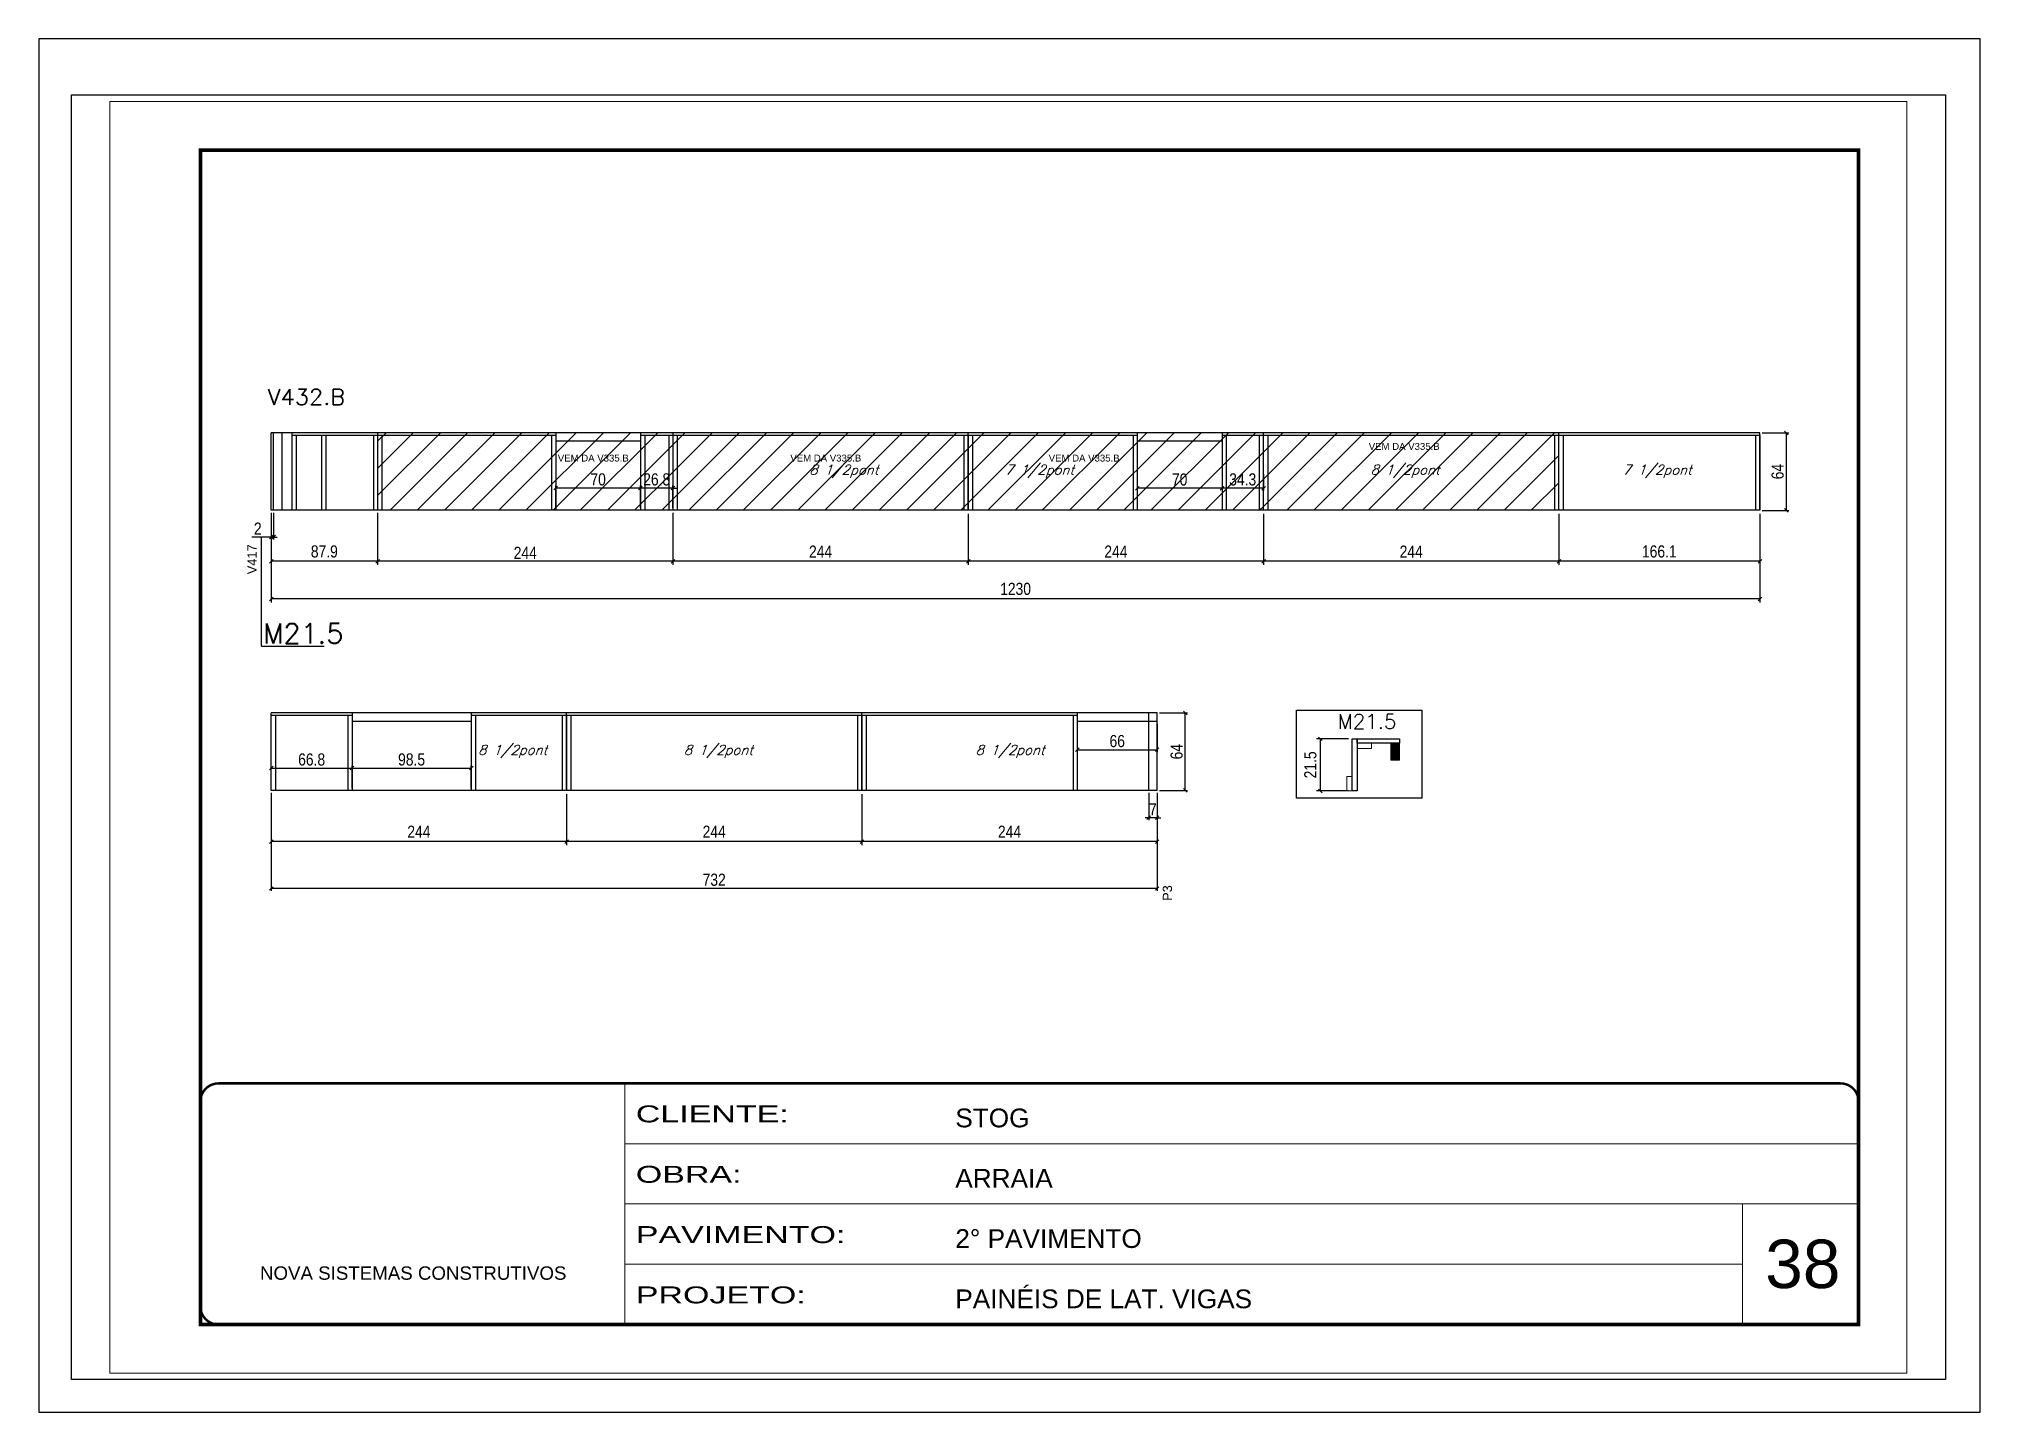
# Paper-space layout '01 (38)' of a CAD drawing. Extents: x -1 to 296, y 0 to 210.
# The model-space entities are those that its viewports show. They can reach past a viewport. Long polylines and large blocks are cut down to what shows.
import ezdxf

# ---------------------------------------------------------------- set-up
doc = ezdxf.new("R2010")
doc.units = 0
for name, pattern in [('CONTINUO', [0]), ('DASHED', [0.75, 0.5, -0.25]), ('HIDDEN', [0.375, 0.25, -0.125])]:
    doc.linetypes.add(name, pattern=pattern)
doc.layers.get('0').update_dxf_attribs({"linetype": 'CONTINUOUS'})
doc.layers.get('Defpoints').update_dxf_attribs({"linetype": 'CONTINUOUS'})
for name, color, linetype in [('5', 5, 'CONTINUOUS'), ('COTA', 241, 'CONTINUOUS'), ('NOMENCLATURA', 7, 'CONTINUOUS'), ('Painéis', 200, 'CONTINUOUS'), ('SARR_2.2x7', 40, 'CONTINUOUS'), ('SARR_3.5x7', 81, 'CONTINUOUS'), ('texto', 7, 'CONTINUOUS')]:
    doc.layers.add(name, color=color, linetype=linetype)
for name, color, linetype, lineweight in [('CARIMBO', 255, 'CONTINUOUS', 9), ('Folhas', 255, 'CONTINUOUS', 9), ('Madeira', 126, 'CONTINUOUS', 18), ('REAPROVEITAMENTO', 251, 'CONTINUOUS', 9), ('Sarr 2.2x7', 40, 'CONTINUOUS', 9), ('SARRAFO DE PRESSAO', 251, 'DASHED', 9), ('Texto Seção', 7, 'CONTINUOUS', 15)]:
    doc.layers.add(name, color=color, linetype=linetype, lineweight=lineweight)
doc.styles.add('ARIAL', font='arial.ttf')
doc.styles.add('COTA TECNICA', font='techl___.ttf', dxfattribs={"height": 10})
doc.styles.add('REGUA-120', font='ROMANS.shx', dxfattribs={"height": 15})
doc.styles.add('ROMANS', font='romans.shx')
doc.styles.get("Standard").update_dxf_attribs({"font": 'ROMANS.SHX'})
doc.styles.add('Tecnologia', font='')
doc.styles.get('Tecnologia').set_extended_font_data('Forgotten Futurist')
doc.dimstyles.new('PAINEL', dxfattribs={"dimtxt": 10, "dimasz": 3, "dimexe": 3, "dimexo": 3, "dimgap": 3, "dimtad": 1, "dimdec": 1, "dimzin": 12, "dimdsep": 46, "dimtxsty": 'COTA TECNICA', "dimblk1": 'OBLIQUE', "dimblk2": 'OBLIQUE', "dimsah": 1, "dimcen": 0.9, "dimclrd": 4, "dimclre": 4, "dimclrt": 240, "dimadec": 1, "dimazin": 3, "dimtfac": 1, "dimtdec": 1, "dimtmove": 0, "dimatfit": 3, "dimfxl": 1, "dimtolj": 1, "dimtzin": 12, "dimarcsym": 0})
pattern_1 = [(45, (-7435.954, -575.83), (-11.22532, 11.22532), [])]

psp = doc.layouts.new('01 (38)')

msp = doc.modelspace()

# ---------------------------------------------------------------- texts
at = {"layer": '5', "color": 7, "linetype": 'Continuous'}
msp.add_text('M21.5', height=12, rotation=359.99996, dxfattribs=at).set_placement((6871.97, 3541.45))
at = {"layer": 'CARIMBO', "style": 'ARIAL'}
msp.add_text('38', height=40, dxfattribs=at).set_placement((7225.07, 3079.52))
at = {"layer": 'NOMENCLATURA', "linetype": 'Continuous', "style": 'ARIAL'}
for p in [(6897.52, 3771.76), (6227.49, 3762.12), (6419.61, 3762.12), (6633.07, 3762.12)]:
    msp.add_text('VEM DA V335.B', height=5.6753, dxfattribs=at).set_placement(p)
for s, p in [('V417', (5978.62, 3669.05)), ('P3', (6734.94, 3399.3))]:
    msp.add_text(s, height=7.567, rotation=90, dxfattribs=at).set_placement(p)
at = {"layer": 'NOMENCLATURA', "linetype": 'Continuous'}
msp.add_text('M21.5', height=16.5, dxfattribs=at).set_placement((5983.86, 3611.87))
at = {"layer": 'texto', "color": 2, "char_height": 8, "attachment_point": 5, "style": 'ROMANS'}
for s, insert in [('{\\Q19;\\C256;8 1/2pont}', (6463.89, 3754.05)), ('{\\Q19;\\C256;7 1/2pont}', (6625.57, 3754.05)), ('{\\Q19;\\C256;8 1/2pont}', (6927.57, 3754.05)), ('{\\Q19;\\C256;7 1/2pont}', (7135.88, 3754.05)), ('{\\Q19;\\C256;8 1/2pont}', (6190.21, 3522.68)), ('{\\Q19;\\C256;8 1/2pont}', (6360.19, 3522.68)), ('{\\Q19;\\C256;8 1/2pont}', (6601.19, 3522.68))]:
    msp.add_mtext(s, dxfattribs=dict(at, insert=insert))
at = {"layer": 'Texto Seção', "style": 'REGUA-120', "width": 1.05}
msp.add_text('V432.B', height=13, dxfattribs=at).set_placement((5988, 3809.01))

# ---------------------------------------------------------------- blocks, each defined once
blk = doc.blocks.new('9999999999')
at = {"color": 30, "linetype": 'CONTINUO'}
for p, q in [((98564.6, 34230.2), (98564.6, 34429.4)), ((98564.6, 34379.6), (99584, 34379.6)), ((98564.6, 34329.8), (99488, 34329.8)), ((99584, 34329.8), (99488, 34329.8)), ((99488, 34329.8), (99488, 34230.2)), ((98564.6, 34280), (99488, 34280))]:
    blk.add_line(p, q, dxfattribs=at)
at = {"color": 30, "linetype": 'CONTINUO', "const_width": 2}
blk.add_lwpolyline([(99584, 34230.2), (99584, 34414.4, 0.414214), (99569, 34429.4), (98229, 34429.4, 0.414214), (98214, 34414.4), (98214, 34245.2, 0.414214), (98229, 34230.2), (99584, 34230.2)], format="xyb", dxfattribs=at)
at = {"layer": 'Folhas'}
blk.add_lwpolyline([(98139, 34190.2), (99624, 34190.2), (99624, 35240.2), (98139, 35240.2)], close=True, dxfattribs=at)
at = {"layer": 'Folhas', "color": 30, "const_width": 3}
blk.add_lwpolyline([(98214, 34230.2), (99584, 34230.2), (99584, 35200.2), (98214, 35200.2)], close=True, dxfattribs=at)
at = {"color": 7, "linetype": 'Continuous', "ltscale": 5, "style": 'ARIAL'}
for s, height, p in [('STOG', 15.48, (98837.7, 34393.1)), ('ARRAIA', 15.48, (98837.7, 34343.3)), ('2° PAVIMENTO', 15.483, (98837.7, 34293.5)), ('NOVA SISTEMAS CONSTRUTIVOS', 11.059, (98263.2, 34267.2)), ('PAINÉIS DE LAT. VIGAS', 15.483, (98837.7, 34243.7))]:
    blk.add_text(s, height=height, dxfattribs=at).set_placement(p)
at = {"layer": 'Folhas', "color": 7, "style": 'Tecnologia', "width": 1.5}
for s, p in [('CLIENTE:', (98573.7, 34397.2)), ('OBRA:', (98573.7, 34347.3)), ('PAVIMENTO:', (98573.7, 34297.5)), ('PROJETO:', (98573.7, 34247.7))]:
    blk.add_text(s, height=14, dxfattribs=at).set_placement(p)
blk = doc.blocks.new('_Oblique')
at = {"color": 0, "linetype": 'ByBlock', "lineweight": -2}
blk.add_line((-0.5, -0.5), (0.5, 0.5), dxfattribs=at)
blk = doc.blocks.new('*D1027')
at = {"layer": 'COTA', "color": 4, "linetype": 'ByBlock', "lineweight": -2, "transparency": 16777216}
for p, q in [((6478.7, 3487.5), (6478.7, 3445.3)), ((6722.7, 3487.5), (6722.7, 3445.3)), ((6722.7, 3448.3), (6478.7, 3448.3))]:
    blk.add_line(p, q, dxfattribs=at)
at = {"layer": 'Defpoints', "color": 0, "linetype": 'ByBlock', "transparency": 16777216}
for p in [(6478.7, 3490.5), (6722.7, 3490.5), (6478.7, 3448.3)]:
    blk.add_point(p, dxfattribs=at)
at = {"layer": 'COTA', "color": 4, "linetype": 'ByBlock', "lineweight": -2, "transparency": 16777216, "xscale": 3, "yscale": 3, "zscale": 3, "rotation": 180}
blk.add_blockref('_Oblique', (6478.7, 3448.3), dxfattribs=at)
at = {"layer": 'COTA', "color": 4, "linetype": 'ByBlock', "lineweight": -2, "transparency": 16777216, "xscale": 3, "yscale": 3, "zscale": 3}
blk.add_blockref('_Oblique', (6722.7, 3448.3), dxfattribs=at)
at = {"layer": 'COTA', "color": 240, "linetype": 'ByBlock', "transparency": 16777216, "insert": (6600.7, 3456.4), "char_height": 10, "attachment_point": 5, "style": 'COTA TECNICA'}
blk.add_mtext('\\A1;244', dxfattribs=at)
blk = doc.blocks.new('*D1028')
at = {"layer": 'COTA', "color": 4, "linetype": 'ByBlock', "lineweight": -2, "transparency": 16777216}
for p, q in [((6234.7, 3487.5), (6234.7, 3445.3)), ((6478.7, 3487.5), (6478.7, 3445.3)), ((6478.7, 3448.3), (6234.7, 3448.3))]:
    blk.add_line(p, q, dxfattribs=at)
at = {"layer": 'Defpoints', "color": 0, "linetype": 'ByBlock', "transparency": 16777216}
for p in [(6234.7, 3490.5), (6478.7, 3490.5), (6234.7, 3448.3)]:
    blk.add_point(p, dxfattribs=at)
at = {"layer": 'COTA', "color": 4, "linetype": 'ByBlock', "lineweight": -2, "transparency": 16777216, "xscale": 3, "yscale": 3, "zscale": 3, "rotation": 180}
blk.add_blockref('_Oblique', (6234.7, 3448.3), dxfattribs=at)
at = {"layer": 'COTA', "color": 4, "linetype": 'ByBlock', "lineweight": -2, "transparency": 16777216, "xscale": 3, "yscale": 3, "zscale": 3}
blk.add_blockref('_Oblique', (6478.7, 3448.3), dxfattribs=at)
at = {"layer": 'COTA', "color": 240, "linetype": 'ByBlock', "transparency": 16777216, "insert": (6356.7, 3456.4), "char_height": 10, "attachment_point": 5, "style": 'COTA TECNICA'}
blk.add_mtext('\\A1;244', dxfattribs=at)
blk = doc.blocks.new('*D1029')
at = {"layer": 'COTA', "color": 4, "linetype": 'ByBlock', "lineweight": -2, "transparency": 16777216}
for p, q in [((7054.6, 3718.8), (7054.6, 3676.7)), ((7220.7, 3718.8), (7220.7, 3676.7)), ((7220.7, 3679.7), (7054.6, 3679.7))]:
    blk.add_line(p, q, dxfattribs=at)
at = {"layer": 'Defpoints', "color": 0, "linetype": 'ByBlock', "transparency": 16777216}
for p in [(7054.6, 3721.8), (7220.7, 3721.8), (7054.6, 3679.7)]:
    blk.add_point(p, dxfattribs=at)
at = {"layer": 'COTA', "color": 4, "linetype": 'ByBlock', "lineweight": -2, "transparency": 16777216, "xscale": 3, "yscale": 3, "zscale": 3, "rotation": 180}
blk.add_blockref('_Oblique', (7054.6, 3679.7), dxfattribs=at)
at = {"layer": 'COTA', "color": 4, "linetype": 'ByBlock', "lineweight": -2, "transparency": 16777216, "xscale": 3, "yscale": 3, "zscale": 3}
blk.add_blockref('_Oblique', (7220.7, 3679.7), dxfattribs=at)
at = {"layer": 'COTA', "color": 240, "linetype": 'ByBlock', "transparency": 16777216, "insert": (7137.6, 3687.8), "char_height": 10, "attachment_point": 5, "style": 'COTA TECNICA'}
blk.add_mtext('\\A1;166.1', dxfattribs=at)
blk = doc.blocks.new('*D1036')
at = {"layer": 'COTA', "color": 4, "linetype": 'ByBlock', "lineweight": -2, "transparency": 16777216}
for p, q in [((5990.7, 3487.5), (5990.7, 3445.3)), ((6234.7, 3487.5), (6234.7, 3445.3)), ((6234.7, 3448.3), (5990.7, 3448.3))]:
    blk.add_line(p, q, dxfattribs=at)
at = {"layer": 'Defpoints', "color": 0, "linetype": 'ByBlock', "transparency": 16777216}
for p in [(5990.7, 3490.5), (6234.7, 3490.5), (5990.7, 3448.3)]:
    blk.add_point(p, dxfattribs=at)
at = {"layer": 'COTA', "color": 4, "linetype": 'ByBlock', "lineweight": -2, "transparency": 16777216, "xscale": 3, "yscale": 3, "zscale": 3, "rotation": 180}
blk.add_blockref('_Oblique', (5990.7, 3448.3), dxfattribs=at)
at = {"layer": 'COTA', "color": 4, "linetype": 'ByBlock', "lineweight": -2, "transparency": 16777216, "xscale": 3, "yscale": 3, "zscale": 3}
blk.add_blockref('_Oblique', (6234.7, 3448.3), dxfattribs=at)
at = {"layer": 'COTA', "color": 240, "linetype": 'ByBlock', "transparency": 16777216, "insert": (6112.7, 3456.4), "char_height": 10, "attachment_point": 5, "style": 'COTA TECNICA'}
blk.add_mtext('\\A1;244', dxfattribs=at)
blk = doc.blocks.new('*D1022')
at = {"layer": 'COTA', "color": 4, "linetype": 'ByBlock', "lineweight": -2, "transparency": 16777216}
for p, q in [((6810.6, 3718.8), (6810.6, 3676.7)), ((7054.6, 3718.8), (7054.6, 3676.7)), ((7054.6, 3679.7), (6810.6, 3679.7))]:
    blk.add_line(p, q, dxfattribs=at)
at = {"layer": 'Defpoints', "color": 0, "linetype": 'ByBlock', "transparency": 16777216}
for p in [(6810.6, 3721.8), (7054.6, 3721.8), (6810.6, 3679.7)]:
    blk.add_point(p, dxfattribs=at)
at = {"layer": 'COTA', "color": 4, "linetype": 'ByBlock', "lineweight": -2, "transparency": 16777216, "xscale": 3, "yscale": 3, "zscale": 3, "rotation": 180}
blk.add_blockref('_Oblique', (6810.6, 3679.7), dxfattribs=at)
at = {"layer": 'COTA', "color": 4, "linetype": 'ByBlock', "lineweight": -2, "transparency": 16777216, "xscale": 3, "yscale": 3, "zscale": 3}
blk.add_blockref('_Oblique', (7054.6, 3679.7), dxfattribs=at)
at = {"layer": 'COTA', "color": 240, "linetype": 'ByBlock', "transparency": 16777216, "insert": (6932.6, 3687.7), "char_height": 10, "attachment_point": 5, "style": 'COTA TECNICA'}
blk.add_mtext('\\A1;244', dxfattribs=at)
blk = doc.blocks.new('*D1023')
at = {"layer": 'COTA', "color": 4, "linetype": 'ByBlock', "lineweight": -2, "transparency": 16777216}
for p, q in [((6566.6, 3718.8), (6566.6, 3676.7)), ((6810.6, 3718.8), (6810.6, 3676.7)), ((6810.6, 3679.7), (6566.6, 3679.7))]:
    blk.add_line(p, q, dxfattribs=at)
at = {"layer": 'Defpoints', "color": 0, "linetype": 'ByBlock', "transparency": 16777216}
for p in [(6566.6, 3721.8), (6810.6, 3721.8), (6566.6, 3679.7)]:
    blk.add_point(p, dxfattribs=at)
at = {"layer": 'COTA', "color": 4, "linetype": 'ByBlock', "lineweight": -2, "transparency": 16777216, "xscale": 3, "yscale": 3, "zscale": 3, "rotation": 180}
blk.add_blockref('_Oblique', (6566.6, 3679.7), dxfattribs=at)
at = {"layer": 'COTA', "color": 4, "linetype": 'ByBlock', "lineweight": -2, "transparency": 16777216, "xscale": 3, "yscale": 3, "zscale": 3}
blk.add_blockref('_Oblique', (6810.6, 3679.7), dxfattribs=at)
at = {"layer": 'COTA', "color": 240, "linetype": 'ByBlock', "transparency": 16777216, "insert": (6688.6, 3687.7), "char_height": 10, "attachment_point": 5, "style": 'COTA TECNICA'}
blk.add_mtext('\\A1;244', dxfattribs=at)
blk = doc.blocks.new('*D1024')
at = {"layer": 'COTA', "color": 4, "linetype": 'ByBlock', "lineweight": -2, "transparency": 16777216}
for p, q in [((5990.7, 3718.8), (5990.7, 3645.7)), ((7220.7, 3718.8), (7220.7, 3645.7)), ((7220.7, 3648.7), (5990.7, 3648.7))]:
    blk.add_line(p, q, dxfattribs=at)
at = {"layer": 'Defpoints', "color": 0, "linetype": 'ByBlock', "transparency": 16777216}
for p in [(5990.7, 3721.8), (7220.7, 3721.8), (5990.7, 3648.7)]:
    blk.add_point(p, dxfattribs=at)
at = {"layer": 'COTA', "color": 4, "linetype": 'ByBlock', "lineweight": -2, "transparency": 16777216, "xscale": 3, "yscale": 3, "zscale": 3, "rotation": 180}
blk.add_blockref('_Oblique', (5990.7, 3648.7), dxfattribs=at)
at = {"layer": 'COTA', "color": 4, "linetype": 'ByBlock', "lineweight": -2, "transparency": 16777216, "xscale": 3, "yscale": 3, "zscale": 3}
blk.add_blockref('_Oblique', (7220.7, 3648.7), dxfattribs=at)
at = {"layer": 'COTA', "color": 240, "linetype": 'ByBlock', "transparency": 16777216, "insert": (6605.7, 3656.9), "char_height": 10, "attachment_point": 5, "style": 'COTA TECNICA'}
blk.add_mtext('\\A1;1230', dxfattribs=at)
blk = doc.blocks.new('*D1025')
at = {"layer": 'COTA', "color": 4, "linetype": 'ByBlock', "lineweight": -2, "transparency": 16777216}
for p, q in [((5990.7, 3706.6), (5990.7, 3676.7)), ((6078.6, 3718.8), (6078.6, 3676.7)), ((6078.6, 3679.7), (5990.7, 3679.7))]:
    blk.add_line(p, q, dxfattribs=at)
at = {"layer": 'Defpoints', "color": 0, "linetype": 'ByBlock', "transparency": 16777216}
for p in [(6078.6, 3721.8), (5990.7, 3709.6), (5990.7, 3679.7)]:
    blk.add_point(p, dxfattribs=at)
at = {"layer": 'COTA', "color": 4, "linetype": 'ByBlock', "lineweight": -2, "transparency": 16777216, "xscale": 3, "yscale": 3, "zscale": 3, "rotation": 180}
blk.add_blockref('_Oblique', (5990.7, 3679.7), dxfattribs=at)
at = {"layer": 'COTA', "color": 4, "linetype": 'ByBlock', "lineweight": -2, "transparency": 16777216, "xscale": 3, "yscale": 3, "zscale": 3}
blk.add_blockref('_Oblique', (6078.6, 3679.7), dxfattribs=at)
at = {"layer": 'COTA', "color": 240, "linetype": 'ByBlock', "transparency": 16777216, "insert": (6034.6, 3687.8), "char_height": 10, "attachment_point": 5, "style": 'COTA TECNICA'}
blk.add_mtext('\\A1;87.9', dxfattribs=at)
blk = doc.blocks.new('*D1026')
at = {"layer": 'COTA', "color": 4, "linetype": 'ByBlock', "lineweight": -2, "transparency": 16777216}
for p, q in [((6322.6, 3718.8), (6322.6, 3676.7)), ((6566.6, 3718.8), (6566.6, 3676.7)), ((6566.6, 3679.7), (6322.6, 3679.7))]:
    blk.add_line(p, q, dxfattribs=at)
at = {"layer": 'Defpoints', "color": 0, "linetype": 'ByBlock', "transparency": 16777216}
for p in [(6322.6, 3721.8), (6566.6, 3721.8), (6322.6, 3679.7)]:
    blk.add_point(p, dxfattribs=at)
at = {"layer": 'COTA', "color": 4, "linetype": 'ByBlock', "lineweight": -2, "transparency": 16777216, "xscale": 3, "yscale": 3, "zscale": 3, "rotation": 180}
blk.add_blockref('_Oblique', (6322.6, 3679.7), dxfattribs=at)
at = {"layer": 'COTA', "color": 4, "linetype": 'ByBlock', "lineweight": -2, "transparency": 16777216, "xscale": 3, "yscale": 3, "zscale": 3}
blk.add_blockref('_Oblique', (6566.6, 3679.7), dxfattribs=at)
at = {"layer": 'COTA', "color": 240, "linetype": 'ByBlock', "transparency": 16777216, "insert": (6444.6, 3687.7), "char_height": 10, "attachment_point": 5, "style": 'COTA TECNICA'}
blk.add_mtext('\\A1;244', dxfattribs=at)
blk = doc.blocks.new('*D1035')
at = {"layer": 'COTA', "color": 4, "linetype": 'Continuous', "lineweight": -2, "transparency": 16777216}
for p, q in [((6715.7, 3488.5), (6715.7, 3465.9)), ((6722.7, 3488.5), (6722.7, 3465.9)), ((6715.7, 3467.9), (6712.7, 3467.9)), ((6722.7, 3467.9), (6715.7, 3467.9)), ((6722.7, 3467.9), (6725.7, 3467.9))]:
    blk.add_line(p, q, dxfattribs=at)
at = {"layer": 'Defpoints', "color": 0, "linetype": 'Continuous', "transparency": 16777216}
for p in [(6715.7, 3490.5), (6722.7, 3490.5), (6715.7, 3467.9)]:
    blk.add_point(p, dxfattribs=at)
at = {"layer": 'COTA', "color": 4, "linetype": 'Continuous', "lineweight": -2, "transparency": 16777216, "xscale": 3, "yscale": 3, "zscale": 3}
blk.add_blockref('_Oblique', (6715.7, 3467.9), dxfattribs=at)
at = {"layer": 'COTA', "color": 4, "linetype": 'Continuous', "lineweight": -2, "transparency": 16777216, "xscale": 3, "yscale": 3, "zscale": 3, "rotation": 180}
blk.add_blockref('_Oblique', (6722.7, 3467.9), dxfattribs=at)
at = {"layer": 'COTA', "color": 240, "linetype": 'Continuous', "transparency": 16777216, "insert": (6719.2, 3474.9), "char_height": 10, "attachment_point": 5, "style": 'COTA TECNICA'}
blk.add_mtext('\\A1;7', dxfattribs=at)
blk = doc.blocks.new('*D1030')
at = {"layer": 'COTA', "color": 4, "linetype": 'Continuous', "lineweight": -2, "transparency": 16777216}
for p, q in [((6078.6, 3719.8), (6078.6, 3677.7)), ((6322.6, 3719.8), (6322.6, 3677.7)), ((6322.6, 3679.7), (6078.6, 3679.7))]:
    blk.add_line(p, q, dxfattribs=at)
at = {"layer": 'Defpoints', "color": 0, "linetype": 'Continuous', "transparency": 16777216}
for p in [(6078.6, 3721.8), (6322.6, 3721.8), (6078.6, 3679.7)]:
    blk.add_point(p, dxfattribs=at)
at = {"layer": 'COTA', "color": 4, "linetype": 'Continuous', "lineweight": -2, "transparency": 16777216, "xscale": 3, "yscale": 3, "zscale": 3, "rotation": 180}
blk.add_blockref('_Oblique', (6078.6, 3679.7), dxfattribs=at)
at = {"layer": 'COTA', "color": 4, "linetype": 'Continuous', "lineweight": -2, "transparency": 16777216, "xscale": 3, "yscale": 3, "zscale": 3}
blk.add_blockref('_Oblique', (6322.6, 3679.7), dxfattribs=at)
at = {"layer": 'COTA', "color": 240, "linetype": 'Continuous', "transparency": 16777216, "insert": (6200.6, 3686.7), "char_height": 10, "attachment_point": 5, "style": 'COTA TECNICA'}
blk.add_mtext('\\A1;244', dxfattribs=at)
blk = doc.blocks.new('*D1031')
at = {"layer": 'COTA', "color": 4, "linetype": 'Continuous', "lineweight": -2, "transparency": 16777216}
for p, q in [((6295.8, 3740.2), (6292.8, 3740.2)), ((6295.8, 3723.8), (6295.8, 3742.2)), ((6322.6, 3740.2), (6295.8, 3740.2)), ((6322.6, 3723.8), (6322.6, 3742.2)), ((6322.6, 3740.2), (6325.6, 3740.2))]:
    blk.add_line(p, q, dxfattribs=at)
at = {"layer": 'Defpoints', "color": 0, "linetype": 'Continuous', "transparency": 16777216}
for p in [(6295.8, 3740.2), (6295.8, 3721.8), (6322.6, 3721.8)]:
    blk.add_point(p, dxfattribs=at)
at = {"layer": 'COTA', "color": 4, "linetype": 'Continuous', "lineweight": -2, "transparency": 16777216, "xscale": 3, "yscale": 3, "zscale": 3}
blk.add_blockref('_Oblique', (6295.8, 3740.2), dxfattribs=at)
at = {"layer": 'COTA', "color": 4, "linetype": 'Continuous', "lineweight": -2, "transparency": 16777216, "xscale": 3, "yscale": 3, "zscale": 3, "rotation": 180}
blk.add_blockref('_Oblique', (6322.6, 3740.2), dxfattribs=at)
at = {"layer": 'COTA', "color": 240, "linetype": 'Continuous', "transparency": 16777216, "insert": (6309.2, 3747.3), "char_height": 10, "attachment_point": 5, "style": 'COTA TECNICA'}
blk.add_mtext('\\A1;26.8', dxfattribs=at)
blk = doc.blocks.new('*D1032')
at = {"layer": 'COTA', "color": 4, "linetype": 'Continuous', "lineweight": -2, "transparency": 16777216}
for p, q in [((6225.8, 3723.8), (6225.8, 3742.2)), ((6295.8, 3740.2), (6225.8, 3740.2)), ((6295.8, 3723.8), (6295.8, 3742.2))]:
    blk.add_line(p, q, dxfattribs=at)
at = {"layer": 'Defpoints', "color": 0, "linetype": 'Continuous', "transparency": 16777216}
for p in [(6225.8, 3740.2), (6225.8, 3721.8), (6295.8, 3721.8)]:
    blk.add_point(p, dxfattribs=at)
at = {"layer": 'COTA', "color": 4, "linetype": 'Continuous', "lineweight": -2, "transparency": 16777216, "xscale": 3, "yscale": 3, "zscale": 3, "rotation": 180}
blk.add_blockref('_Oblique', (6225.8, 3740.2), dxfattribs=at)
at = {"layer": 'COTA', "color": 4, "linetype": 'Continuous', "lineweight": -2, "transparency": 16777216, "xscale": 3, "yscale": 3, "zscale": 3}
blk.add_blockref('_Oblique', (6295.8, 3740.2), dxfattribs=at)
at = {"layer": 'COTA', "color": 240, "linetype": 'Continuous', "transparency": 16777216, "insert": (6260.8, 3747.3), "char_height": 10, "attachment_point": 5, "style": 'COTA TECNICA'}
blk.add_mtext('\\A1;70', dxfattribs=at)
blk = doc.blocks.new('*D1033')
at = {"layer": 'COTA', "color": 4, "linetype": 'Continuous', "lineweight": -2, "transparency": 16777216}
for p, q in [((6776.3, 3750.7), (6776.3, 3738.1)), ((6810.6, 3740.1), (6776.3, 3740.1)), ((6810.6, 3751.8), (6810.6, 3738.1))]:
    blk.add_line(p, q, dxfattribs=at)
at = {"layer": 'Defpoints', "color": 0, "linetype": 'Continuous', "transparency": 16777216}
for p in [(6810.6, 3753.8), (6776.3, 3752.7), (6776.3, 3740.1)]:
    blk.add_point(p, dxfattribs=at)
at = {"layer": 'COTA', "color": 4, "linetype": 'Continuous', "lineweight": -2, "transparency": 16777216, "xscale": 3, "yscale": 3, "zscale": 3, "rotation": 180}
blk.add_blockref('_Oblique', (6776.3, 3740.1), dxfattribs=at)
at = {"layer": 'COTA', "color": 4, "linetype": 'Continuous', "lineweight": -2, "transparency": 16777216, "xscale": 3, "yscale": 3, "zscale": 3}
blk.add_blockref('_Oblique', (6810.6, 3740.1), dxfattribs=at)
at = {"layer": 'COTA', "color": 240, "linetype": 'Continuous', "transparency": 16777216, "insert": (6793.4, 3747.3), "char_height": 10, "attachment_point": 5, "style": 'COTA TECNICA'}
blk.add_mtext('\\A1;34.3', dxfattribs=at)
blk = doc.blocks.new('*D1034')
at = {"layer": 'COTA', "color": 4, "linetype": 'Continuous', "lineweight": -2, "transparency": 16777216}
for p, q in [((6776.3, 3740.1), (6706.3, 3740.1)), ((6776.3, 3750.7), (6776.3, 3738.1))]:
    blk.add_line(p, q, dxfattribs=at)
at = {"layer": 'Defpoints', "color": 0, "linetype": 'Continuous', "transparency": 16777216}
for p in [(6706.3, 3740.1), (6706.3, 3740.1), (6776.3, 3752.7)]:
    blk.add_point(p, dxfattribs=at)
at = {"layer": 'COTA', "color": 4, "linetype": 'Continuous', "lineweight": -2, "transparency": 16777216, "xscale": 3, "yscale": 3, "zscale": 3, "rotation": 180}
blk.add_blockref('_Oblique', (6706.3, 3740.1), dxfattribs=at)
at = {"layer": 'COTA', "color": 4, "linetype": 'Continuous', "lineweight": -2, "transparency": 16777216, "xscale": 3, "yscale": 3, "zscale": 3}
blk.add_blockref('_Oblique', (6776.3, 3740.1), dxfattribs=at)
at = {"layer": 'COTA', "color": 240, "linetype": 'Continuous', "transparency": 16777216, "insert": (6741.3, 3747.2), "char_height": 10, "attachment_point": 5, "style": 'COTA TECNICA'}
blk.add_mtext('\\A1;70', dxfattribs=at)
blk = doc.blocks.new('*D1019')
at = {"layer": 'COTA', "color": 4, "linetype": 'Continuous', "lineweight": -2, "transparency": 16777216}
for p, q in [((5990.7, 3492.5), (5990.7, 3510.9)), ((5990.7, 3508.9), (6057.5, 3508.9)), ((6057.5, 3492.5), (6057.5, 3510.9))]:
    blk.add_line(p, q, dxfattribs=at)
at = {"layer": 'Defpoints', "color": 0, "linetype": 'Continuous', "transparency": 16777216}
for p in [(6057.5, 3508.9), (5990.7, 3490.5), (6057.5, 3490.5)]:
    blk.add_point(p, dxfattribs=at)
at = {"layer": 'COTA', "color": 4, "linetype": 'Continuous', "lineweight": -2, "transparency": 16777216, "xscale": 3, "yscale": 3, "zscale": 3, "rotation": 180}
blk.add_blockref('_Oblique', (5990.7, 3508.9), dxfattribs=at)
at = {"layer": 'COTA', "color": 4, "linetype": 'Continuous', "lineweight": -2, "transparency": 16777216, "xscale": 3, "yscale": 3, "zscale": 3}
blk.add_blockref('_Oblique', (6057.5, 3508.9), dxfattribs=at)
at = {"layer": 'COTA', "color": 240, "linetype": 'Continuous', "transparency": 16777216, "insert": (6024.1, 3516), "char_height": 10, "attachment_point": 5, "style": 'COTA TECNICA'}
blk.add_mtext('\\A1;66.8', dxfattribs=at)
blk = doc.blocks.new('*D1020')
at = {"layer": 'COTA', "color": 4, "linetype": 'Continuous', "lineweight": -2, "transparency": 16777216}
for p, q in [((6057.5, 3492.5), (6057.5, 3510.9)), ((6057.5, 3508.9), (6156, 3508.9)), ((6156, 3492.5), (6156, 3510.9))]:
    blk.add_line(p, q, dxfattribs=at)
at = {"layer": 'Defpoints', "color": 0, "linetype": 'Continuous', "transparency": 16777216}
for p in [(6156, 3508.9), (6057.5, 3490.5), (6156, 3490.5)]:
    blk.add_point(p, dxfattribs=at)
at = {"layer": 'COTA', "color": 4, "linetype": 'Continuous', "lineweight": -2, "transparency": 16777216, "xscale": 3, "yscale": 3, "zscale": 3, "rotation": 180}
blk.add_blockref('_Oblique', (6057.5, 3508.9), dxfattribs=at)
at = {"layer": 'COTA', "color": 4, "linetype": 'Continuous', "lineweight": -2, "transparency": 16777216, "xscale": 3, "yscale": 3, "zscale": 3}
blk.add_blockref('_Oblique', (6156, 3508.9), dxfattribs=at)
at = {"layer": 'COTA', "color": 240, "linetype": 'Continuous', "transparency": 16777216, "insert": (6106.7, 3516), "char_height": 10, "attachment_point": 5, "style": 'COTA TECNICA'}
blk.add_mtext('\\A1;98.5', dxfattribs=at)
blk = doc.blocks.new('*D1021')
at = {"layer": 'COTA', "color": 4, "linetype": 'Continuous', "lineweight": -2, "transparency": 16777216}
for p, q in [((6656.7, 3545.5), (6656.7, 3522.1)), ((6722.7, 3545.5), (6722.7, 3522.1)), ((6656.7, 3524.1), (6722.7, 3524.1))]:
    blk.add_line(p, q, dxfattribs=at)
at = {"layer": 'Defpoints', "color": 0, "linetype": 'Continuous', "transparency": 16777216}
for p in [(6656.7, 3547.5), (6722.7, 3547.5), (6722.7, 3524.1)]:
    blk.add_point(p, dxfattribs=at)
at = {"layer": 'COTA', "color": 4, "linetype": 'Continuous', "lineweight": -2, "transparency": 16777216, "xscale": 3, "yscale": 3, "zscale": 3, "rotation": 180}
blk.add_blockref('_Oblique', (6656.7, 3524.1), dxfattribs=at)
at = {"layer": 'COTA', "color": 4, "linetype": 'Continuous', "lineweight": -2, "transparency": 16777216, "xscale": 3, "yscale": 3, "zscale": 3}
blk.add_blockref('_Oblique', (6722.7, 3524.1), dxfattribs=at)
at = {"layer": 'COTA', "color": 240, "linetype": 'Continuous', "transparency": 16777216, "insert": (6689.7, 3531.2), "char_height": 10, "attachment_point": 5, "style": 'COTA TECNICA'}
blk.add_mtext('\\A1;66', dxfattribs=at)
blk = doc.blocks.new('*D1045')
at = {"layer": 'COTA', "color": 4, "linetype": 'Continuous', "lineweight": -2, "transparency": 16777216}
for p, q in [((5990.7, 3488.5), (5990.7, 3407.5)), ((6722.7, 3488.5), (6722.7, 3407.5)), ((6722.7, 3409.5), (5990.7, 3409.5))]:
    blk.add_line(p, q, dxfattribs=at)
at = {"layer": 'Defpoints', "color": 0, "linetype": 'Continuous', "transparency": 16777216}
for p in [(5990.7, 3490.5), (6722.7, 3490.5), (5990.7, 3409.5)]:
    blk.add_point(p, dxfattribs=at)
at = {"layer": 'COTA', "color": 4, "linetype": 'Continuous', "lineweight": -2, "transparency": 16777216, "xscale": 3, "yscale": 3, "zscale": 3, "rotation": 180}
blk.add_blockref('_Oblique', (5990.7, 3409.5), dxfattribs=at)
at = {"layer": 'COTA', "color": 4, "linetype": 'Continuous', "lineweight": -2, "transparency": 16777216, "xscale": 3, "yscale": 3, "zscale": 3}
blk.add_blockref('_Oblique', (6722.7, 3409.5), dxfattribs=at)
at = {"layer": 'COTA', "color": 240, "linetype": 'Continuous', "transparency": 16777216, "insert": (6356.7, 3416.7), "char_height": 10, "attachment_point": 5, "style": 'COTA TECNICA'}
blk.add_mtext('\\A1;732', dxfattribs=at)
blk = doc.blocks.new('*D1046')
at = {"layer": 'COTA', "color": 4, "linetype": 'Continuous', "lineweight": -2, "transparency": 16777216}
for p, q in [((6724.7, 3554.5), (6747.9, 3554.5)), ((6745.9, 3490.5), (6745.9, 3554.5)), ((6724.7, 3490.5), (6747.9, 3490.5))]:
    blk.add_line(p, q, dxfattribs=at)
at = {"layer": 'Defpoints', "color": 0, "linetype": 'Continuous', "transparency": 16777216}
for p in [(6722.7, 3554.5), (6745.9, 3554.5), (6722.7, 3490.5)]:
    blk.add_point(p, dxfattribs=at)
at = {"layer": 'COTA', "color": 4, "linetype": 'Continuous', "lineweight": -2, "transparency": 16777216, "xscale": 3, "yscale": 3, "zscale": 3}
for p, rotation in [((6745.9, 3554.5), 90), ((6745.9, 3490.5), 270)]:
    blk.add_blockref('_Oblique', p, dxfattribs=dict(at, rotation=rotation))
at = {"layer": 'COTA', "color": 240, "linetype": 'Continuous', "transparency": 16777216, "insert": (6738.8, 3522.5), "char_height": 10, "attachment_point": 5, "rotation": 90, "style": 'COTA TECNICA'}
blk.add_mtext('\\A1;64', dxfattribs=at)
blk = doc.blocks.new('*D1047')
at = {"layer": 'COTA', "color": 4, "linetype": 'Continuous', "lineweight": -2, "transparency": 16777216}
for p, q in [((7222.7, 3785.8), (7244.5, 3785.8)), ((7242.5, 3785.8), (7242.5, 3721.8)), ((7222.7, 3721.8), (7244.5, 3721.8))]:
    blk.add_line(p, q, dxfattribs=at)
at = {"layer": 'Defpoints', "color": 0, "linetype": 'Continuous', "transparency": 16777216}
for p in [(7220.7, 3785.8), (7220.7, 3721.8), (7242.5, 3721.8)]:
    blk.add_point(p, dxfattribs=at)
at = {"layer": 'COTA', "color": 4, "linetype": 'Continuous', "lineweight": -2, "transparency": 16777216, "xscale": 3, "yscale": 3, "zscale": 3}
for p, rotation in [((7242.5, 3785.8), 90), ((7242.5, 3721.8), 270)]:
    blk.add_blockref('_Oblique', p, dxfattribs=dict(at, rotation=rotation))
at = {"layer": 'COTA', "color": 240, "linetype": 'Continuous', "transparency": 16777216, "insert": (7235.4, 3753.8), "char_height": 10, "attachment_point": 5, "rotation": 90, "style": 'COTA TECNICA'}
blk.add_mtext('\\A1;64', dxfattribs=at)
blk = doc.blocks.new('*D1657')
at = {"layer": 'COTA', "color": 4, "linetype": 'Continuous', "lineweight": -2, "transparency": 16777216}
for p, q in [((5990.7, 3719.8), (5990.7, 3697.7)), ((5992.7, 3719.8), (5992.7, 3697.7)), ((5990.7, 3699.7), (5974.6, 3699.7)), ((5992.7, 3699.7), (5990.7, 3699.7)), ((5992.7, 3699.7), (5995.7, 3699.7))]:
    blk.add_line(p, q, dxfattribs=at)
at = {"layer": 'Defpoints', "color": 0, "linetype": 'Continuous', "transparency": 16777216}
for p in [(5990.7, 3721.8), (5992.7, 3721.8), (5990.7, 3699.7)]:
    blk.add_point(p, dxfattribs=at)
at = {"layer": 'COTA', "color": 4, "linetype": 'Continuous', "lineweight": -2, "transparency": 16777216, "xscale": 3, "yscale": 3, "zscale": 3}
blk.add_blockref('_Oblique', (5990.7, 3699.7), dxfattribs=at)
at = {"layer": 'COTA', "color": 4, "linetype": 'Continuous', "lineweight": -2, "transparency": 16777216, "xscale": 3, "yscale": 3, "zscale": 3, "rotation": 180}
blk.add_blockref('_Oblique', (5992.7, 3699.7), dxfattribs=at)
at = {"layer": 'COTA', "color": 240, "linetype": 'Continuous', "transparency": 16777216, "insert": (5979.6, 3706.7), "char_height": 10, "attachment_point": 5, "style": 'COTA TECNICA'}
blk.add_mtext('\\A1;2', dxfattribs=at)
blk = doc.blocks.new('*D1658')
at = {"layer": 'Defpoints', "color": 0, "linetype": 'ByBlock', "transparency": 16777216}
for p in [(6883.9, 3533.1), (6857.4, 3490.1), (6883.9, 3490.1)]:
    blk.add_point(p, dxfattribs=at)
at = {"layer": 'Sarr 2.2x7', "color": 4, "linetype": 'ByBlock', "lineweight": -2, "transparency": 16777216}
for p, q in [((6880.9, 3533.1), (6854.4, 3533.1)), ((6857.4, 3533.1), (6857.4, 3490.1)), ((6880.9, 3490.1), (6854.4, 3490.1))]:
    blk.add_line(p, q, dxfattribs=at)
at = {"layer": 'Sarr 2.2x7', "color": 4, "linetype": 'ByBlock', "lineweight": -2, "transparency": 16777216, "xscale": 3, "yscale": 3, "zscale": 3}
for p, rotation in [((6857.4, 3533.1), 90), ((6857.4, 3490.1), 270)]:
    blk.add_blockref('_Oblique', p, dxfattribs=dict(at, rotation=rotation))
at = {"layer": 'Sarr 2.2x7', "color": 240, "linetype": 'ByBlock', "transparency": 16777216, "insert": (6849.3, 3511.6), "char_height": 10, "attachment_point": 5, "rotation": 90, "style": 'COTA TECNICA'}
blk.add_mtext('\\A1;21.5', dxfattribs=at)

# ---------------------------------------------------------------- dimensions: what is measured, and where the dimension line sits
at = {"layer": 'COTA', "linetype": 'Continuous'}
for base, p1, p2, angle, override, picture, middle in [((7242.48, 3721.83), (7220.69, 3785.83), (7220.69, 3721.83), 90, {"dimexe": 2, "dimexo": 2, "dimgap": 2, "dimadec": 8, "dimtix": 1, "dimatfit": 2, "dimldrblk": 'Oblique'}, '*D1047', (7235.38, 3753.83)), ((6225.79, 3740.2), (6295.79, 3721.83), (6225.79, 3721.83), 180, {"dimexe": 2, "dimexo": 2, "dimgap": 2, "dimadec": 8, "dimtix": 1, "dimtmove": 1, "dimatfit": 2, "dimldrblk": 'Oblique'}, '*D1032', (6260.79, 3747.3)), ((6295.79, 3740.2), (6322.59, 3721.83), (6295.79, 3721.83), 180, {"dimexe": 2, "dimexo": 2, "dimgap": 2, "dimadec": 8, "dimtix": 1, "dimatfit": 2, "dimldrblk": 'Oblique'}, '*D1031', (6309.19, 3747.33)), ((6706.29, 3740.05), (6776.29, 3752.73), (6706.29, 3740.05), 180, {"dimexe": 2, "dimexo": 2, "dimgap": 2, "dimadec": 8, "dimtix": 1, "dimtmove": 1, "dimatfit": 2, "dimldrblk": 'Oblique'}, '*D1034', (6741.29, 3747.15)), ((6776.29, 3740.05), (6810.59, 3753.83), (6776.29, 3752.73), 180, {"dimexe": 2, "dimexo": 2, "dimgap": 2, "dimadec": 8, "dimtix": 1, "dimatfit": 2, "dimldrblk": 'Oblique'}, '*D1033', (6793.44, 3747.27)), ((6078.59, 3679.67), (6322.59, 3721.83), (6078.59, 3721.83), 180, {"dimexe": 2, "dimexo": 2, "dimgap": 2, "dimadec": 8, "dimtix": 1, "dimatfit": 2, "dimldrblk": 'Oblique'}, '*D1030', (6200.59, 3686.75)), ((6722.69, 3524.08), (6656.69, 3547.46), (6722.69, 3547.46), 180, {"dimexe": 2, "dimexo": 2, "dimgap": 2, "dimadec": 8, "dimtix": 1, "dimatfit": 2, "dimldrblk": 'Oblique'}, '*D1021', (6689.69, 3531.19)), ((6745.94, 3554.46), (6722.69, 3490.46), (6722.69, 3554.46), 90, {"dimexe": 2, "dimexo": 2, "dimgap": 2, "dimadec": 8, "dimtix": 1, "dimatfit": 2, "dimldrblk": 'Oblique'}, '*D1046', (6738.84, 3522.46)), ((6057.49, 3508.9), (5990.69, 3490.46), (6057.49, 3490.46), 180, {"dimexe": 2, "dimexo": 2, "dimgap": 2, "dimadec": 8, "dimtix": 1, "dimatfit": 2, "dimldrblk": 'Oblique'}, '*D1019', (6024.09, 3516.03)), ((6155.99, 3508.9), (6057.49, 3490.46), (6155.99, 3490.46), 180, {"dimexe": 2, "dimexo": 2, "dimgap": 2, "dimadec": 8, "dimtix": 1, "dimtmove": 1, "dimatfit": 2, "dimldrblk": 'Oblique'}, '*D1020', (6106.74, 3516.04)), ((6715.69, 3467.86), (6722.69, 3490.46), (6715.69, 3490.46), 180, {"dimexe": 2, "dimexo": 2, "dimgap": 2, "dimadec": 8, "dimtix": 1, "dimatfit": 2, "dimldrblk": 'Oblique'}, '*D1035', (6719.19, 3474.93))]:
    dim = msp.add_linear_dim(base=base, p1=p1, p2=p2, angle=angle, dimstyle='PAINEL', override=override, dxfattribs=at)
    dim.commit()
    dim.dimension.update_dxf_attribs({"geometry": picture, "text_midpoint": middle})
dim = msp.add_linear_dim(base=(5990.69, 3699.74), p1=(5992.69, 3721.83), p2=(5990.69, 3721.83), dimstyle='PAINEL', override={"dimexe": 2, "dimexo": 2, "dimgap": 2, "dimadec": 8, "dimtix": 1, "dimatfit": 2, "dimldrblk": 'Oblique'}, dxfattribs=at)
dim.commit()
dim.dimension.update_dxf_attribs({"geometry": '*D1657', "text_midpoint": (5979.63, 3699.74), "dimtype": 160})
at = {"layer": 'COTA', "linetype": 'ByBlock'}
for base, p1, p2, picture, middle in [((5990.69, 3648.68), (7220.69, 3721.83), (5990.69, 3721.83), '*D1024', (6605.69, 3656.9)), ((5990.69, 3679.67), (6078.59, 3721.83), (5990.69, 3709.58), '*D1025', (6034.64, 3687.78)), ((6322.59, 3679.67), (6566.59, 3721.83), (6322.59, 3721.83), '*D1026', (6444.59, 3687.75)), ((6810.59, 3679.67), (7054.59, 3721.83), (6810.59, 3721.83), '*D1022', (6932.59, 3687.75)), ((7054.59, 3679.67), (7220.69, 3721.83), (7054.59, 3721.83), '*D1029', (7137.64, 3687.78)), ((5990.69, 3448.3), (6234.69, 3490.46), (5990.69, 3490.46), '*D1036', (6112.69, 3456.38)), ((6478.69, 3448.3), (6722.69, 3490.46), (6478.69, 3490.46), '*D1027', (6600.69, 3456.38))]:
    dim = msp.add_linear_dim(base=base, p1=p1, p2=p2, angle=180, dimstyle='PAINEL', dxfattribs=at)
    dim.commit()
    dim.dimension.update_dxf_attribs({"geometry": picture, "text_midpoint": middle})
for base, p1, p2, picture, middle in [((6566.59, 3679.67), (6810.59, 3721.83), (6566.59, 3721.83), '*D1023', (6688.59, 3687.75)), ((6234.69, 3448.3), (6478.69, 3490.46), (6234.69, 3490.46), '*D1028', (6356.69, 3456.38))]:
    dim = msp.add_linear_dim(base=base, p1=p1, p2=p2, angle=180, dimstyle='PAINEL', override={"dimtmove": 1}, dxfattribs=at)
    dim.commit()
    dim.dimension.update_dxf_attribs({"geometry": picture, "text_midpoint": middle})
at = {"layer": 'COTA', "linetype": 'Continuous'}
dim = msp.add_linear_dim(base=(5990.69, 3409.46), p1=(6722.69, 3490.46), p2=(5990.69, 3490.46), dimstyle='PAINEL', override={"dimexe": 2, "dimexo": 2, "dimgap": 2, "dimadec": 8, "dimtix": 1, "dimatfit": 2, "dimldrblk": 'Oblique'}, dxfattribs=at)
dim.commit()
dim.dimension.update_dxf_attribs({"geometry": '*D1045', "text_midpoint": (6356.69, 3416.68)})
at = {"layer": 'Sarr 2.2x7', "linetype": 'ByBlock'}
dim = msp.add_linear_dim(base=(6857.44, 3490.07), p1=(6883.88, 3533.07), p2=(6883.88, 3490.07), angle=90, dimstyle='PAINEL', override={"dimlfac": 0.5}, dxfattribs=at)
dim.commit()
dim.dimension.update_dxf_attribs({"geometry": '*D1658', "text_midpoint": (6849.33, 3511.57)})

# ---------------------------------------------------------------- hatches: boundary and pattern name
at = {"layer": 'Madeira'}
h = msp.add_hatch(dxfattribs=at)
h.set_pattern_fill('ANSI31', color=256, scale=0.2, angle=270, style=0)
h.set_pattern_definition([(315, (23488.8589, -9818.66337), (0.449012806, 0.449012806), [])])
h.paths.add_polyline_path([(6922.84, 3529.47), (6915.84, 3529.47), (6915.84, 3515.47), (6922.84, 3515.47)])
at = {"layer": 'REAPROVEITAMENTO', "linetype": 'Continuous'}
h = msp.add_hatch(dxfattribs=at)
h.set_pattern_fill('ANSI31', color=256, scale=5)
h.set_pattern_definition(pattern_1)
h.paths.add_polyline_path([(6078.59, 3785.83), (6078.59, 3721.83), (6322.59, 3721.83), (6322.59, 3785.83)])
h = msp.add_hatch(dxfattribs=at)
h.set_pattern_fill('ANSI31', color=256, scale=5)
h.set_pattern_definition(pattern_1)
h.paths.add_polyline_path([(6566.59, 3721.83), (6566.59, 3785.83), (6322.59, 3785.83), (6322.59, 3721.83)])
h = msp.add_hatch(dxfattribs=at)
h.set_pattern_fill('ANSI31', color=256, scale=5)
h.set_pattern_definition(pattern_1)
h.paths.add_polyline_path([(6810.59, 3721.83), (6810.59, 3785.83), (6566.59, 3785.83), (6566.59, 3721.83)])
h = msp.add_hatch(dxfattribs=at)
h.set_pattern_fill('ANSI31', color=256, scale=5)
h.set_pattern_definition(pattern_1)
h.paths.add_polyline_path([(6976.69, 3721.83), (7054.59, 3721.83), (7054.59, 3785.83), (6976.69, 3785.83), (6810.59, 3785.83), (6810.59, 3721.83)])

# ---------------------------------------------------------------- linework, layer by layer
at = {"linetype": 'ByBlock'}
msp.add_lwpolyline([(6837.93, 3556.67), (6941.37, 3556.67), (6941.37, 3484.05), (6837.93, 3484.05)], close=True, dxfattribs=at)
at = {"layer": 'Madeira'}
msp.add_lwpolyline([(6922.84, 3529.47), (6915.84, 3529.47), (6915.84, 3515.47), (6922.84, 3515.47)], close=True, dxfattribs=at)
at = {"layer": 'NOMENCLATURA', "linetype": 'Continuous'}
for q in [(5982.63, 3699.74), (6034.52, 3609.69)]:
    msp.add_line((5982.63, 3609.69), q, dxfattribs=at)
at = {"layer": 'Painéis', "linetype": 'ByBlock'}
for p, q in [((6976.69, 3785.83), (5990.69, 3785.83)), ((5990.69, 3721.83), (5990.69, 3785.83)), ((5992.69, 3721.83), (5992.69, 3785.83)), ((6078.59, 3785.83), (6078.59, 3721.83)), ((6322.59, 3785.83), (6322.59, 3721.83)), ((6566.59, 3721.83), (6566.59, 3785.83)), ((6810.59, 3721.83), (6810.59, 3785.83)), ((7220.69, 3785.83), (6976.69, 3785.83)), ((7054.59, 3721.83), (7054.59, 3785.83)), ((7220.69, 3721.83), (7220.69, 3785.83)), ((6976.69, 3721.83), (5990.69, 3721.83)), ((7220.69, 3721.83), (6976.69, 3721.83)), ((6722.69, 3554.46), (5990.69, 3554.46)), ((5990.69, 3490.46), (5990.69, 3554.46)), ((6234.69, 3490.46), (6234.69, 3554.46)), ((6478.69, 3490.46), (6478.69, 3554.46)), ((6722.69, 3490.46), (6722.69, 3554.46)), ((6722.69, 3490.46), (5990.69, 3490.46))]:
    msp.add_line(p, q, dxfattribs=at)
at = {"layer": 'Painéis'}
msp.add_lwpolyline([(6887.88, 3490.07), (6883.88, 3490.07), (6883.88, 3533.07), (6887.88, 3533.07)], close=True, dxfattribs=at)
at = {"layer": 'Painéis', "linetype": 'ByBlock'}
msp.add_lwpolyline([(6887.88, 3533.07), (6922.82, 3533.07), (6922.82, 3529.47), (6887.88, 3529.47), (6887.88, 3533.07)], dxfattribs=at)
at = {"layer": 'Sarr 2.2x7', "linetype": 'ByBlock'}
for points in [[(6887.88, 3529.47), (6899.88, 3529.47), (6899.88, 3525.07), (6887.88, 3525.07), (6887.88, 3529.47)], [(6883.88, 3490.07), (6883.88, 3502.07), (6879.48, 3502.07), (6879.48, 3490.07), (6883.88, 3490.07)]]:
    msp.add_lwpolyline(points, dxfattribs=at)
at = {"layer": 'SARR_2.2x7', "linetype": 'Continuous'}
for p, q in [((5999.69, 3721.83), (5999.69, 3785.83)), ((6078.59, 3783.63), (6007.69, 3783.63)), ((6225.79, 3783.63), (6078.59, 3783.63)), ((6295.79, 3778.83), (6225.79, 3778.83)), ((6322.59, 3783.63), (6295.79, 3783.63)), ((6566.59, 3783.63), (6322.59, 3783.63)), ((6706.29, 3783.63), (6566.59, 3783.63)), ((6776.29, 3778.83), (6706.29, 3778.83)), ((6810.59, 3783.63), (6776.29, 3783.63)), ((7054.59, 3783.63), (6810.59, 3783.63)), ((7220.69, 3783.63), (7054.59, 3783.63)), ((6057.49, 3552.26), (5990.69, 3552.26)), ((6155.99, 3547.46), (6057.49, 3547.46)), ((6234.69, 3552.26), (6155.99, 3552.26)), ((6478.69, 3552.26), (6234.69, 3552.26)), ((6656.69, 3552.26), (6478.69, 3552.26)), ((6722.69, 3547.46), (6656.69, 3547.46))]:
    msp.add_line(p, q, dxfattribs=at)
at = {"layer": 'SARR_2.2x7', "linetype": 'HIDDEN', "ltscale": 10}
msp.add_line((6715.69, 3490.46), (6715.69, 3554.46), dxfattribs=at)
at = {"layer": 'SARR_3.5x7'}
for p, q in [((6007.69, 3785.83), (6007.69, 3721.83)), ((6225.79, 3785.83), (6225.79, 3721.83)), ((6295.79, 3785.83), (6295.79, 3721.83)), ((6706.29, 3785.83), (6706.29, 3721.83)), ((6776.29, 3785.83), (6776.29, 3721.83)), ((6011.19, 3783.63), (6011.19, 3721.83)), ((6032.34, 3783.63), (6032.34, 3721.83)), ((6035.84, 3783.63), (6035.84, 3721.83)), ((6075.09, 3783.63), (6075.09, 3721.83)), ((6082.09, 3783.63), (6082.09, 3721.83)), ((6222.29, 3783.63), (6222.29, 3721.83)), ((6299.29, 3783.63), (6299.29, 3721.83)), ((6319.09, 3783.63), (6319.09, 3721.83)), ((6326.09, 3783.63), (6326.09, 3721.83)), ((6563.09, 3783.63), (6563.09, 3721.83)), ((6566.59, 3783.63), (6566.59, 3721.83)), ((6570.09, 3783.63), (6570.09, 3721.83)), ((6702.79, 3783.63), (6702.79, 3721.83)), ((6779.79, 3783.63), (6779.79, 3721.83)), ((6807.09, 3783.63), (6807.09, 3721.83)), ((6814.09, 3783.63), (6814.09, 3721.83)), ((7051.09, 3783.63), (7051.09, 3721.83)), ((7058.09, 3783.63), (7058.09, 3721.83)), ((7217.19, 3783.63), (7217.19, 3721.83)), ((7220.69, 3783.63), (7220.69, 3721.83)), ((6011.19, 3721.83), (6007.69, 3721.83)), ((6566.59, 3721.83), (6563.09, 3721.83)), ((6570.09, 3721.83), (6566.59, 3721.83)), ((7220.69, 3721.83), (7217.19, 3721.83)), ((5994.19, 3552.26), (5994.19, 3490.46)), ((6053.99, 3552.26), (6053.99, 3490.46)), ((6057.49, 3554.46), (6057.49, 3490.46)), ((6155.99, 3554.46), (6155.99, 3490.46)), ((6159.49, 3552.26), (6159.49, 3490.46)), ((6231.19, 3552.26), (6231.19, 3490.46)), ((6234.69, 3552.26), (6234.69, 3490.46)), ((6238.19, 3552.26), (6238.19, 3490.46)), ((6475.19, 3552.26), (6475.19, 3490.46)), ((6478.69, 3552.26), (6478.69, 3490.46)), ((6482.19, 3552.26), (6482.19, 3490.46)), ((6653.19, 3552.26), (6653.19, 3490.46)), ((6656.69, 3554.46), (6656.69, 3490.46)), ((5994.19, 3490.46), (5990.69, 3490.46)), ((6234.69, 3490.46), (6231.19, 3490.46)), ((6238.19, 3490.46), (6234.69, 3490.46)), ((6478.69, 3490.46), (6475.19, 3490.46)), ((6482.19, 3490.46), (6478.69, 3490.46)), ((6656.69, 3490.46), (6653.19, 3490.46))]:
    msp.add_line(p, q, dxfattribs=at)

# ---------------------------------------------------------------- block references
at = {"layer": 'SARRAFO DE PRESSAO', "color": 6, "linetype": 'ByBlock'}
msp.add_blockref('9999999999', (-92281.77, -31180.83), dxfattribs=at)

msp.set_redraw_order([(e.dxf.handle, doc.entitydb.next_handle()) for e in msp.query("TEXT MTEXT ATTDEF DIMENSION ARC_DIMENSION")])  # texts and dimensions are drawn at this point

# ---------------------------------------------------------------- linework, layer by layer
for points in [[(-0.83, -0.24), (296.17, -0.24), (296.17, 209.76), (-0.83, 209.76)], [(290.87, 4.76), (4.17, 4.76), (4.17, 201.19), (290.87, 201.19)]]:
    psp.add_lwpolyline(points, close=True)

# ---------------------------------------------------------------- viewports
at = {"layer": 'Defpoints'}
psp.add_viewport(center=(147.52, 102.98), size=(286.7, 196.4325), view_center_point=(6599.86, 3534.5), view_height=1060.8667, dxfattribs=at)

doc.saveas('drawing.dxf')
